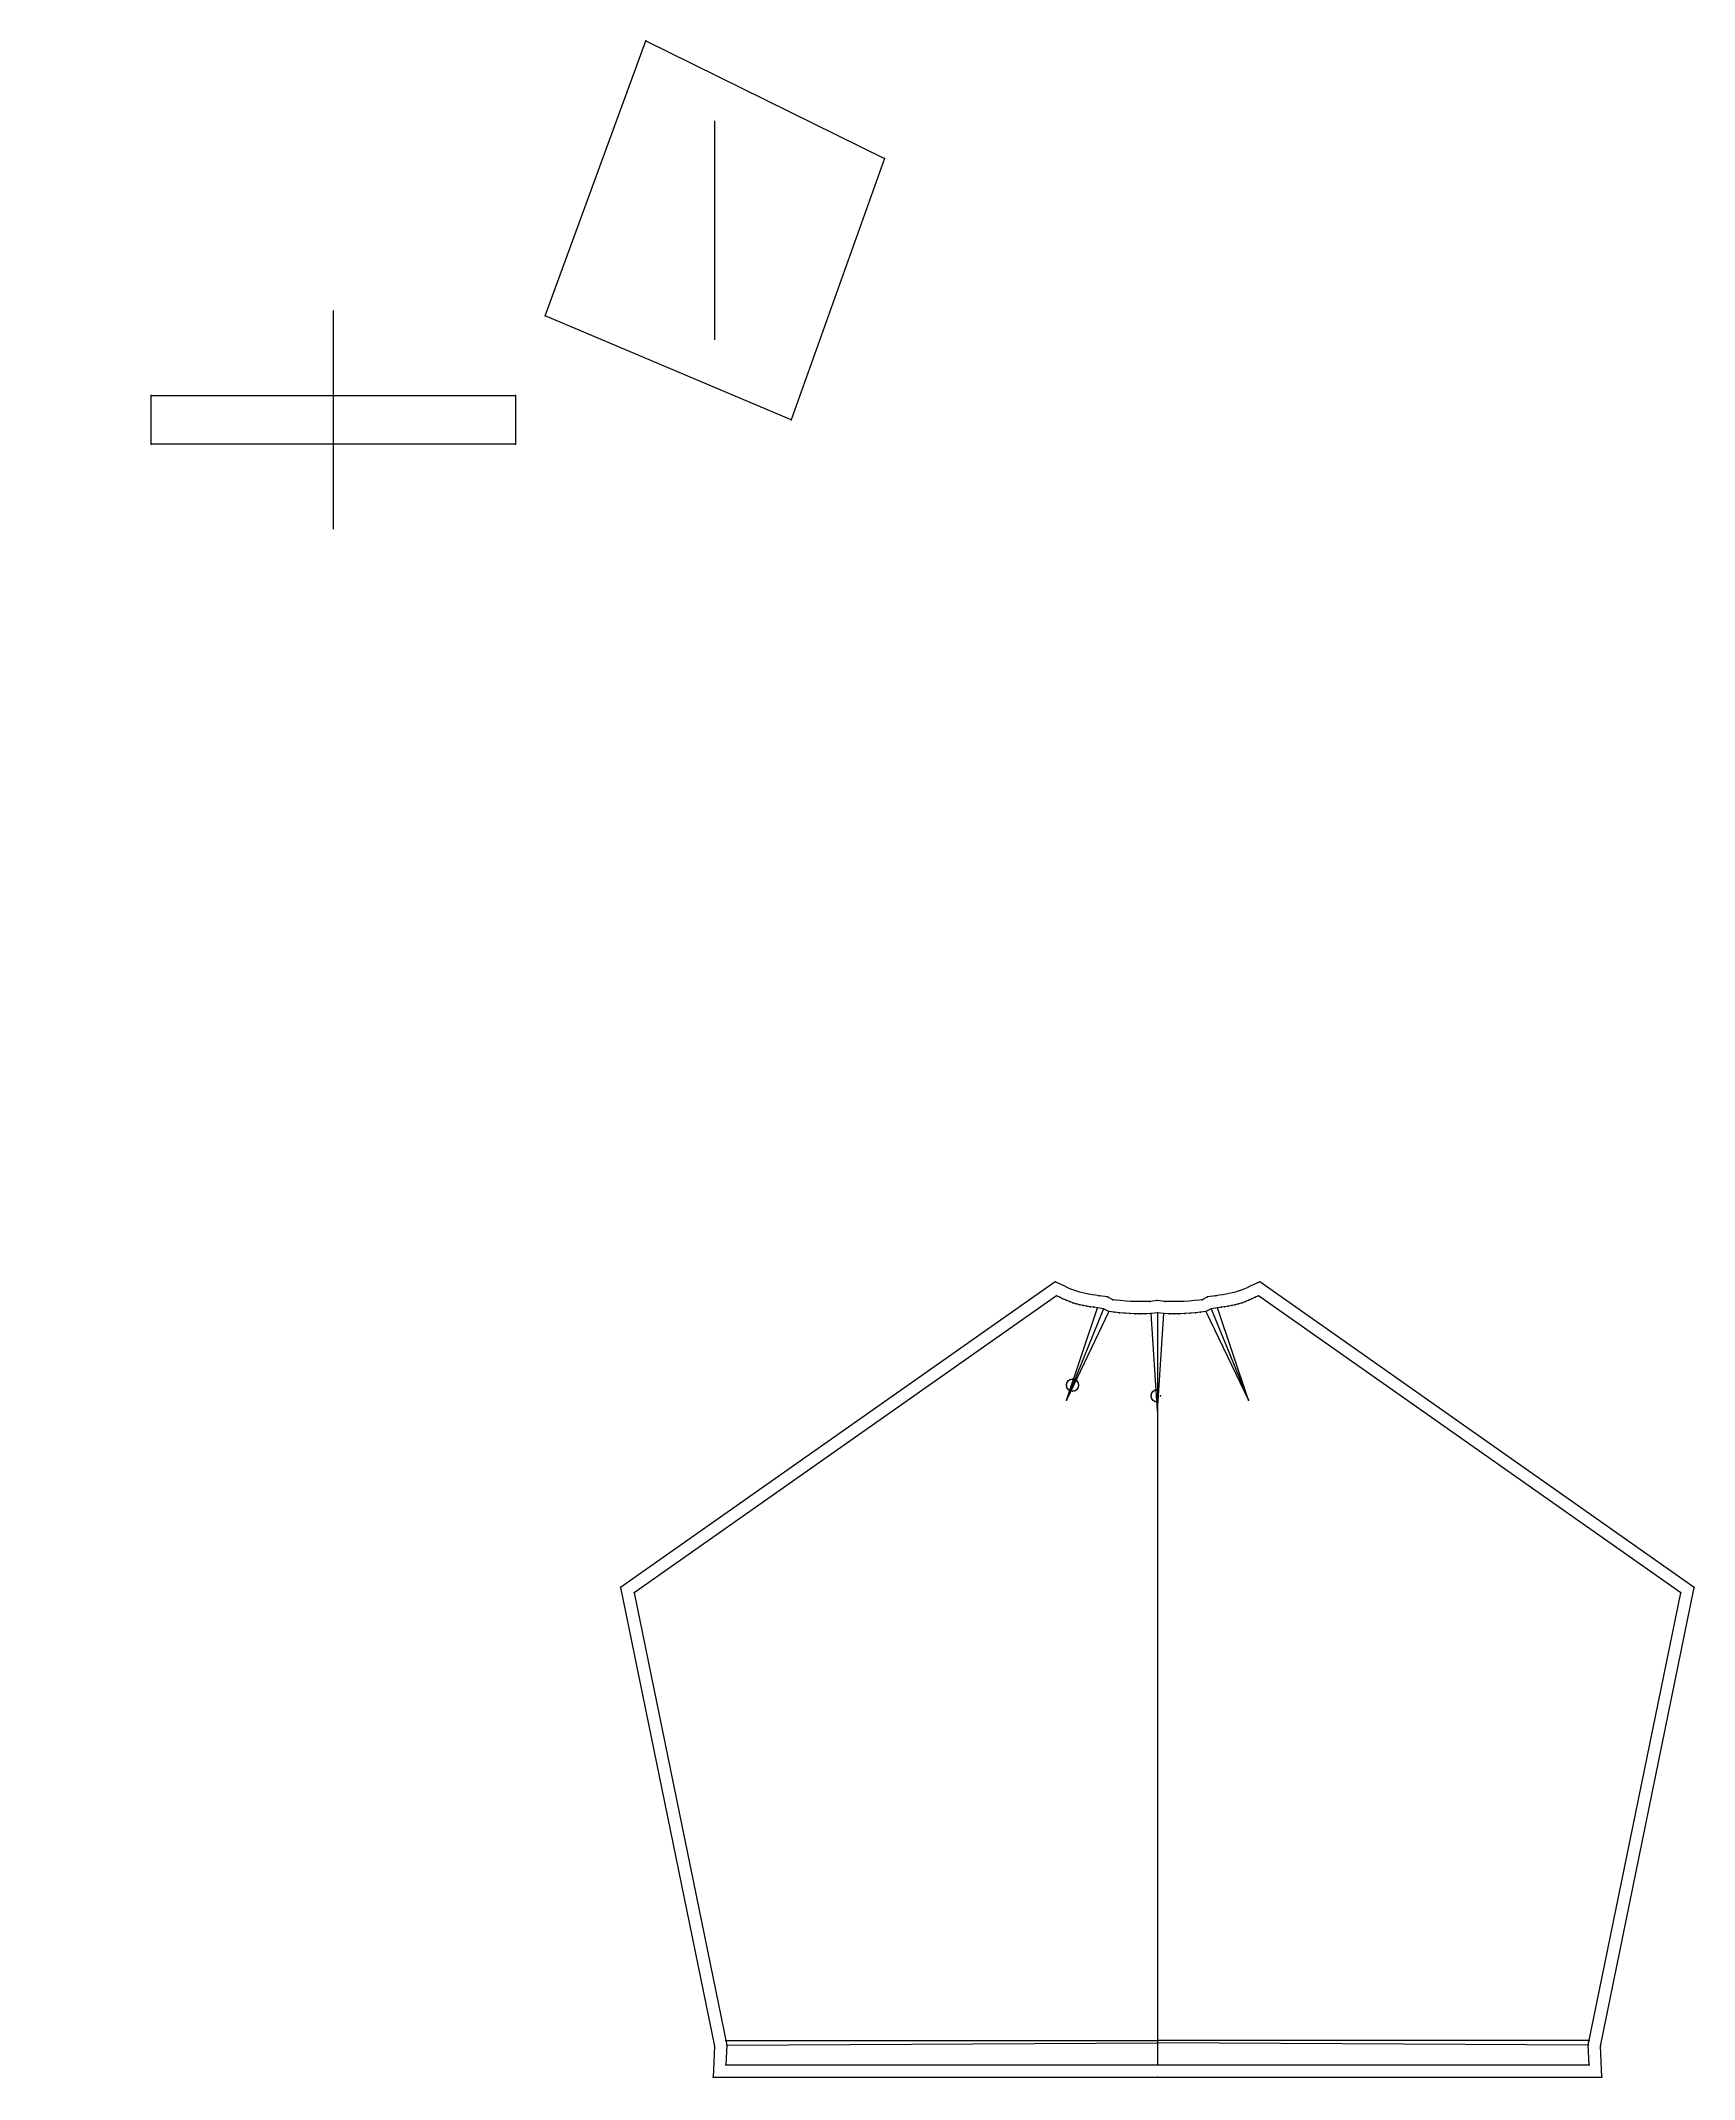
# Model space of a CAD drawing. Extents: x -1492 to 2395, y 0 to 4741.
# Drawn here: x 623 to 1984, y 761 to 2438 of the extents above; entities that cross this region are included whole.
import ezdxf

# ---------------------------------------------------------------- set-up
doc = ezdxf.new("R2010")
doc.units = 0

# ---------------------------------------------------------------- blocks, each defined once
blk = doc.blocks.new('Back Lining_1_M')
at = {"layer": '1'}
blk.add_lwpolyline([(1542.508789, 772.294861), (1897.872437, 772.2948), (1897.1073, 788.558716), (1973.356812, 1160.8302), (1625.698608, 1405.286133), (1623.015137, 1404.045898), (1620.325684, 1402.829346), (1617.622925, 1401.659668), (1614.899658, 1400.560303), (1612.14856, 1399.554443), (1609.362183, 1398.665405), (1606.512573, 1397.903076), (1603.629028, 1397.260254), (1600.718018, 1396.712769), (1597.786133, 1396.236816), (1594.839722, 1395.80835), (1591.885498, 1395.40332), (1586.844604, 1394.668213), (1582.39978, 1392.288452), (1578.081421, 1391.804077), (1573.762939, 1391.355469), (1569.44104, 1390.978027), (1565.112427, 1390.707397), (1560.771729, 1390.567261), (1556.427612, 1390.534424), (1552.079956, 1390.572998), (1547.729126, 1390.647217), (1542.508667, 1391.355103), (1537.28833, 1390.647217), (1532.9375, 1390.572998), (1528.589966, 1390.534424), (1524.245728, 1390.567139), (1519.905029, 1390.707275), (1515.576538, 1390.977905), (1511.254639, 1391.355347), (1506.936157, 1391.804077), (1502.617676, 1392.288452), (1498.172852, 1394.668213), (1493.13208, 1395.40332), (1490.177856, 1395.80835), (1487.231445, 1396.236816), (1484.299561, 1396.712769), (1481.38855, 1397.260254), (1478.505005, 1397.903076), (1475.655273, 1398.665405), (1472.869019, 1399.554443), (1470.117798, 1400.560303), (1467.394531, 1401.659668), (1464.691895, 1402.829346), (1462.002441, 1404.045898), (1459.318848, 1405.286133), (1111.660889, 1160.829956), (1187.9104, 788.558716), (1187.145264, 772.294678)], close=True, dxfattribs=at)
at = {"layer": '13'}
for p in [(1612.398071, 1331.761963), (1545.144043, 1322.949951)]:
    blk.add_point(p, dxfattribs=at)
at = {"layer": '14'}
blk.add_lwpolyline([(1542.508789, 762.294861), (1908.353882, 762.2948), (1907.154907, 787.778076), (1984.46814, 1165.241943), (1626.735352, 1416.781738), (1618.855591, 1413.139893), (1616.281738, 1411.975586), (1613.764893, 1410.886353), (1611.309448, 1409.89502), (1608.910767, 1409.018066), (1606.547852, 1408.26416), (1604.130981, 1407.617554), (1601.619263, 1407.057617), (1598.987671, 1406.562744), (1596.266113, 1406.12085), (1593.448242, 1405.71106), (1590.482544, 1405.304565), (1583.668701, 1404.310791), (1579.374512, 1402.011719), (1577.021606, 1401.747803), (1572.805298, 1401.309814), (1568.694092, 1400.950806), (1564.639038, 1400.697266), (1560.575928, 1400.56604), (1556.43335, 1400.53479), (1552.204956, 1400.572266), (1548.488892, 1400.635742), (1542.508545, 1401.446655), (1536.528564, 1400.635742), (1532.812378, 1400.572266), (1528.583984, 1400.53479), (1524.441406, 1400.565918), (1520.37854, 1400.697144), (1516.323486, 1400.950684), (1512.207397, 1401.310059), (1508.02124, 1401.745117), (1505.6427, 1402.011963), (1501.348755, 1404.310913), (1494.537231, 1405.304199), (1491.569458, 1405.71106), (1488.751465, 1406.120972), (1486.029785, 1406.562744), (1483.398438, 1407.057617), (1480.885742, 1407.617798), (1478.468628, 1408.264404), (1476.107788, 1409.0177), (1473.709106, 1409.894653), (1471.252075, 1410.886597), (1468.736572, 1411.97522), (1466.168579, 1413.136841), (1458.281738, 1416.781738), (1100.549683, 1165.241699), (1177.862549, 787.778564), (1176.663696, 762.294678), (1542.508789, 762.294861)], close=True, dxfattribs=at)
at = {"layer": '2'}
for p in [(1458.281738, 1416.781738), (1626.735352, 1416.781738), (1459.318848, 1405.286133), (1493.13208, 1395.40332), (1493.13208, 1395.403076), (1494.537231, 1405.304199), (1498.172729, 1394.668091), (1498.172852, 1394.668213), (1501.348755, 1404.310913), (1505.6427, 1402.011963), (1536.528564, 1400.635742), (1542.508545, 1401.446655), (1548.488892, 1400.635742), (1579.374512, 1402.011719), (1583.668701, 1404.310791), (1586.844604, 1394.668213), (1586.844604, 1394.668091), (1590.482544, 1405.304565), (1591.885254, 1395.403076), (1591.885498, 1395.40332), (1625.698608, 1405.286133), (1502.617676, 1392.288452), (1502.617798, 1392.288208), (1537.28833, 1390.647217), (1537.28833, 1390.646973), (1542.508545, 1391.354858), (1542.508667, 1391.355103), (1542.508667, 1391.35498), (1542.508667, 1391.35498), (1542.508789, 1391.354858), (1547.729004, 1390.646973), (1547.729126, 1390.647217), (1582.399536, 1392.288208), (1582.39978, 1392.288452), (1467.619385, 1331.761963), (1472.619019, 1336.762085), (1472.619019, 1336.762085), (1472.619385, 1326.761963), (1477.619141, 1331.761963), (1542.508545, 1328.003906), (1467.619263, 1319.523682), (1467.619385, 1319.523682), (1537.237915, 1322.949951), (1542.508301, 1310.658081), (1542.508423, 1310.658081), (1542.508667, 1317.896118), (1542.508911, 1310.658081), (1542.509033, 1310.658081), (1617.397949, 1319.523682), (1617.398071, 1319.523682), (1100.549683, 1165.241699), (1111.660889, 1160.829956), (1973.356812, 1160.8302), (1984.46814, 1165.241943), (1187.14502, 792.2948), (1187.909912, 788.558838), (1187.9104, 788.558716), (1542.508545, 790.42688), (1542.508667, 792.295044), (1542.508667, 792.295044), (1542.508789, 790.42688), (1897.1073, 788.558716), (1897.1073, 788.558716), (1897.872314, 792.2948), (1177.862549, 787.778564), (1187.145264, 772.294678), (1542.508545, 772.294861), (1542.508789, 772.294861), (1542.508789, 772.294861), (1897.872437, 772.2948), (1907.154907, 787.778076), (1176.663696, 762.294678), (1542.508789, 762.294861), (1542.508789, 762.294861), (1908.353882, 762.2948)]:
    blk.add_point(p, dxfattribs=at)
at = {"layer": '3'}
for p in [(1462.002441, 1404.045898), (1464.691895, 1402.829346), (1467.394531, 1401.659668), (1470.117798, 1400.560303), (1472.869019, 1399.554443), (1475.655273, 1398.665405), (1478.505005, 1397.903076), (1481.38855, 1397.260254), (1484.299561, 1396.712769), (1487.231445, 1396.236816), (1490.177856, 1395.80835), (1594.839722, 1395.80835), (1597.786133, 1396.236816), (1600.718018, 1396.712769), (1603.629028, 1397.260254), (1606.512573, 1397.903076), (1609.362183, 1398.665405), (1612.14856, 1399.554443), (1614.899658, 1400.560303), (1617.622925, 1401.659668), (1620.325684, 1402.829346), (1623.015137, 1404.045898), (1506.936157, 1391.804077), (1511.254639, 1391.355347), (1515.576538, 1390.977905), (1519.905029, 1390.707275), (1524.245728, 1390.567139), (1528.589966, 1390.534424), (1532.9375, 1390.572998), (1552.079956, 1390.572998), (1556.427612, 1390.534424), (1560.771729, 1390.567261), (1565.112427, 1390.707397), (1569.44104, 1390.978027), (1573.762939, 1391.355469), (1578.081421, 1391.804077), (1467.999878, 1333.675293), (1467.999878, 1329.848389), (1469.083862, 1335.297363), (1469.083862, 1328.226318), (1470.705933, 1336.381104), (1470.705933, 1327.142334), (1474.532593, 1336.381104), (1474.532593, 1327.142334), (1476.154663, 1335.297363), (1476.154663, 1328.226318), (1477.238647, 1333.675293), (1477.238647, 1329.848389), (1538.702515, 1326.485352), (1540.324585, 1327.569092), (1537.61853, 1324.863281), (1537.61853, 1321.036377), (1538.702515, 1319.414307), (1540.324585, 1318.330322)]:
    blk.add_point(p, dxfattribs=at)
at = {"layer": '7'}
blk.add_line((1542.508789, 1178.790405), (1542.508789, 998.790405), dxfattribs=at)
at = {"layer": '8'}
for points in [[(1498.172729, 1394.668091), (1467.619263, 1319.523682)], [(1502.617798, 1392.288208), (1467.619385, 1319.523682), (1493.13208, 1395.403076)], [(1582.399536, 1392.288208), (1617.397949, 1319.523682), (1591.885254, 1395.403076)], [(1586.844604, 1394.668091), (1617.398071, 1319.523682)], [(1542.508911, 1310.658081), (1537.28833, 1390.646973)], [(1542.508545, 1391.354858), (1542.508301, 1310.658081)], [(1542.508423, 1310.658081), (1547.729004, 1390.646973)], [(1542.508667, 1391.35498), (1542.508545, 772.294861)], [(1542.508667, 1391.35498), (1542.508789, 772.294861)], [(1542.508789, 1391.354858), (1542.509033, 1310.658081)], [(1542.508667, 1317.896118), (1540.324585, 1318.330322), (1538.702515, 1319.414307), (1537.61853, 1321.036377), (1537.237915, 1322.949951), (1537.61853, 1324.863281), (1538.702515, 1326.485352), (1540.324585, 1327.569092), (1542.508545, 1328.003906)], [(1187.14502, 792.2948), (1542.508667, 792.295044)], [(1187.909912, 788.558838), (1542.508545, 790.42688)], [(1897.872314, 792.2948), (1542.508667, 792.295044)], [(1897.1073, 788.558716), (1542.508789, 790.42688)]]:
    blk.add_lwpolyline(points, dxfattribs=at)
blk.add_lwpolyline([(1472.619019, 1336.762085), (1474.532593, 1336.381104), (1476.154663, 1335.297363), (1477.238647, 1333.675293), (1477.619141, 1331.761963), (1477.238647, 1329.848389), (1476.154663, 1328.226318), (1474.532593, 1327.142334), (1472.619385, 1326.761963), (1470.705933, 1327.142334), (1469.083862, 1328.226318), (1467.999878, 1329.848389), (1467.619385, 1331.761963), (1467.999878, 1333.675293), (1469.083862, 1335.297363), (1470.705933, 1336.381104), (1472.619019, 1336.762085)], close=True, dxfattribs=at)
for p in [(1467.619385, 1331.761963), (1472.619019, 1336.762085), (1472.619019, 1336.762085), (1472.619385, 1326.761963), (1477.619141, 1331.761963), (1542.508545, 1328.003906), (1537.237915, 1322.949951), (1542.508667, 1317.896118)]:
    blk.add_text('# 39', height=0.25, dxfattribs=at).set_placement(p)
blk = doc.blocks.new('LHS Elbow Patch_M')
at = {"layer": '1'}
blk.add_lwpolyline([(1240.974854, 2126.13208), (1038.519043, 2211.697754), (1121.336182, 2438.184082), (1317.907227, 2341.219971)], close=True, dxfattribs=at)
at = {"layer": '2'}
for p in [(1121.336182, 2438.184082), (1317.907227, 2341.219971), (1038.519043, 2211.697754), (1240.974854, 2126.13208)]:
    blk.add_point(p, dxfattribs=at)
at = {"layer": '7'}
blk.add_line((1178.213135, 2192.158203), (1178.213135, 2372.158203), dxfattribs=at)
blk = doc.blocks.new('L Elastic Hem_M')
at = {"layer": '1'}
blk.add_lwpolyline([(1014.031006, 2106.13208), (714.031006, 2106.13208), (714.031006, 2146.13208), (1014.031006, 2146.13208)], close=True, dxfattribs=at)
at = {"layer": '2'}
for p in [(714.031006, 2146.13208), (1014.031006, 2146.13208), (714.031006, 2106.13208), (1014.031006, 2106.13208)]:
    blk.add_point(p, dxfattribs=at)
at = {"layer": '7'}
blk.add_line((864.031006, 2036.13208), (864.031006, 2216.13208), dxfattribs=at)

msp = doc.modelspace()

# ---------------------------------------------------------------- block references
at = {"layer": '1'}
for name in ['LHS Elbow Patch_M', 'L Elastic Hem_M', 'Back Lining_1_M']:
    msp.add_blockref(name, (0, 0), dxfattribs=at)

doc.saveas('drawing.dxf')
